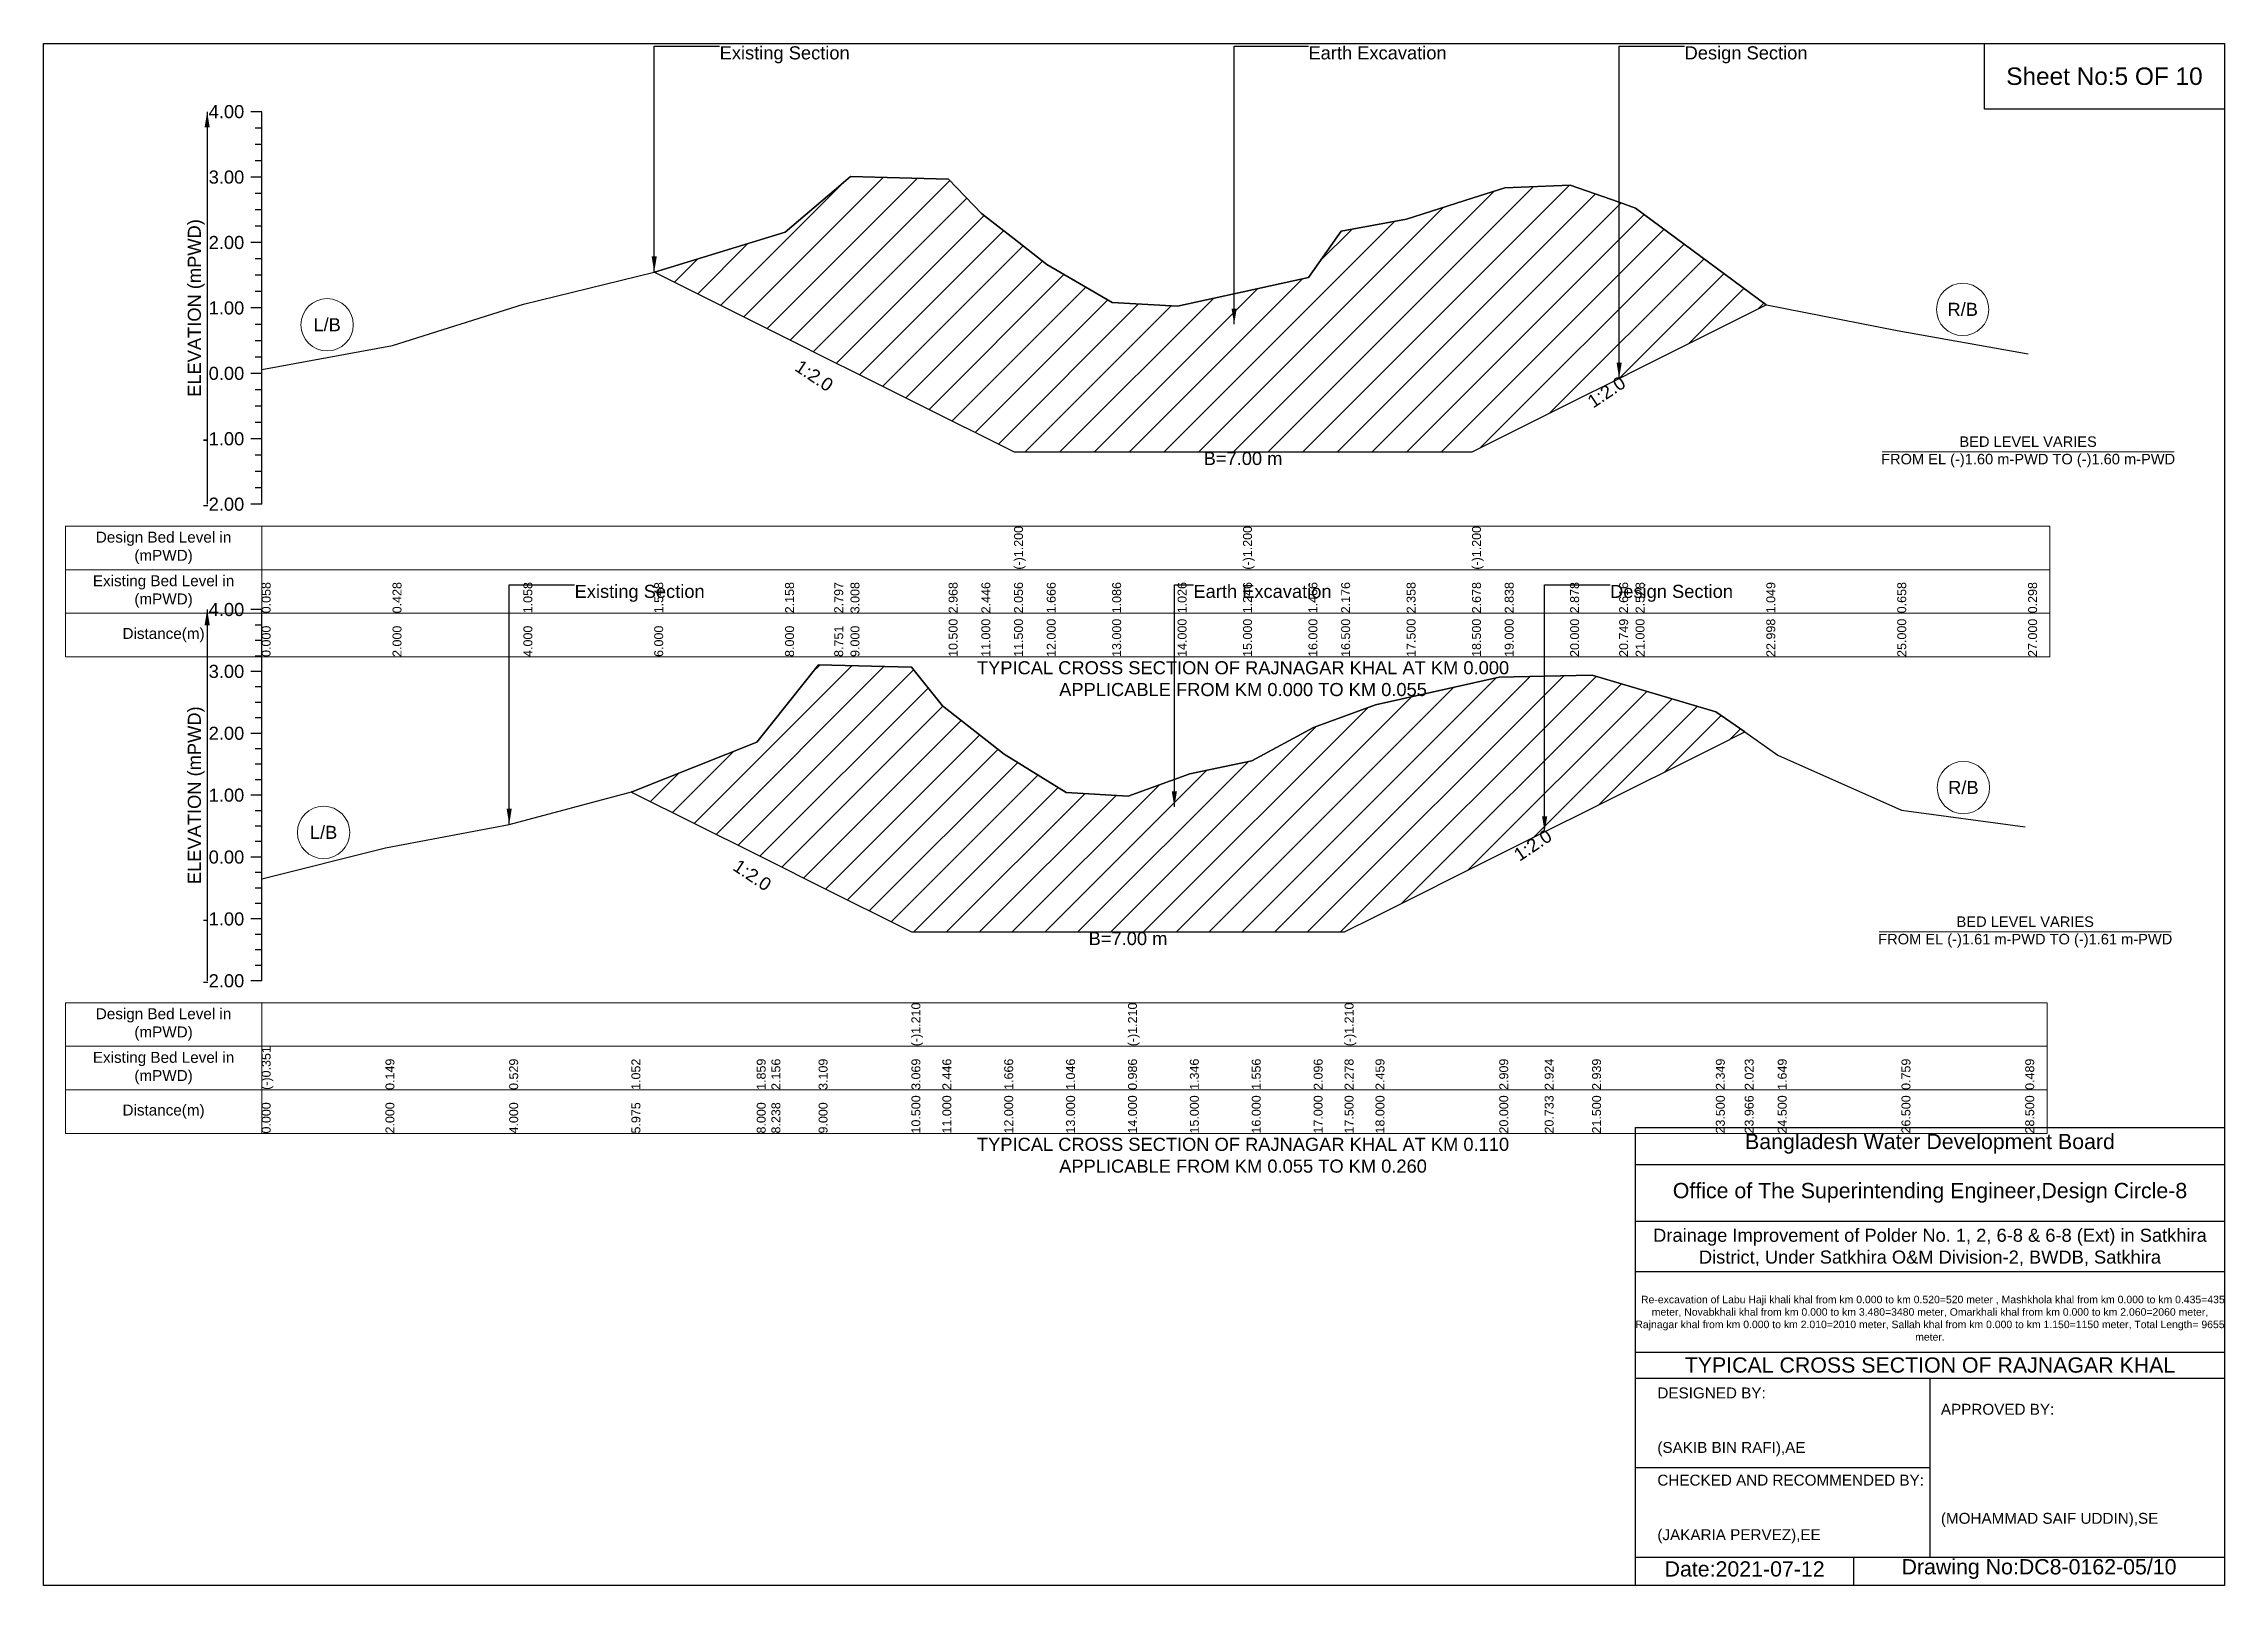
# Model space of a CAD drawing. Header units: inches. Extents: x 91000 to 648000, y -5656 to 141.
# Drawn here: x 510000 to 518000, y -5656 to 0 of the extents above; entities that cross this region are included whole.
import ezdxf

# ---------------------------------------------------------------- set-up
doc = ezdxf.new("R2010")
doc.units = ezdxf.units.IN
doc.header["$LTSCALE"] = 7
doc.header["$MEASUREMENT"] = 0
for name, color, linetype, lineweight in [('Cross section Data Border', 7, 'Continuous', 9), ('Cross Section Labels', 7, 'Continuous', 9), ('Existing_Bed_Level for Xsection', 7, 'Continuous', 25)]:
    doc.layers.add(name, color=color, linetype=linetype, lineweight=lineweight)
doc.styles.get("Standard").update_dxf_attribs({"font": 'arial.ttf'})
doc.dimstyles.get("Standard").update_dxf_attribs({"dimtxt": 0.18, "dimasz": 0.18, "dimexe": 0.18, "dimexo": 0.0625, "dimgap": 0.09, "dimtad": 0, "dimtih": 1, "dimtoh": 1, "dimdec": 4, "dimzin": 0, "dimdsep": 46, "dimtxsty": 'Standard', "dimcen": 0.09, "dimadec": 0, "dimazin": 0, "dimtfac": 1, "dimtdec": 4, "dimtofl": 0, "dimtmove": 0, "dimatfit": 3, "dimfxl": 1, "dimtolj": 1, "dimtzin": 0, "dimarcsym": 0})

msp = doc.modelspace()

# ---------------------------------------------------------------- texts
at = {"attachment_point": 5}
for s, insert, char_height in [('Sheet No:5 OF 10', (517560, -120), 64), ('Bangladesh Water Development Board', (516920, -4036), 56), ('Office of The Superintending Engineer,Design Circle-8', (516920, -4216), 56)]:
    msp.add_mtext(s, dxfattribs=dict(at, insert=insert, char_height=char_height))
for s, insert, char_height, width, attachment_point in [('Drainage Improvement of Polder No. 1, 2, 6-8 & 6-8 (Ext) in Satkhira District, Under Satkhira O&M Division-2, BWDB, Satkhira', (516920, -4416), 48, 2240, 5), ('  Re-excavation of Labu Haji khali khal from km 0.000 to km 0.520=520 meter , Mashkhola khal from km 0.000 to km 0.435=435 meter, Novabkhali khal from km 0.000 to km 3.480=3480 meter, Omarkhali khal from km 0.000 to km 2.060=2060 meter, Rajnagar khal from km 0.000 to km 2.010=2010 meter, Sallah khal from km 0.000 to km 1.150=1150 meter, Total Length= 9655 meter. ', (516920, -4676), 27.4148, 2160, 5), ('TYPICAL CROSS SECTION OF RAJNAGAR KHAL', (516920, -4848), 56, 2240, 5), ('DESIGNED BY:^J^J^J(SAKIB BIN RAFI),AE', (515920, -5056), 40, 1120, 4), ('APPROVED BY:^J^J^J^J^J^J(MOHAMMAD SAIF UDDIN),SE', (516960, -5216), 40, 1120, 4), ('CHECKED AND RECOMMENDED BY:^J^J^J(JAKARIA PERVEZ),EE', (515920, -5376), 40, 1120, 4), ('Date:2021-07-12', (516240, -5596), 56, 1120, 5), ('Drawing No:DC8-0162-05/10', (517320, -5596), 56, 1760, 5)]:
    msp.add_mtext(s, dxfattribs=dict(insert=insert, char_height=char_height, width=width, attachment_point=attachment_point))
at = {"layer": 'Cross section Data Border', "char_height": 40, "width": 640, "attachment_point": 5}
for s, insert in [('Design Bed Level in (mPWD)', (510440, -1849.9)), ('Existing Bed Level in (mPWD)', (510440, -2009.9)), ('Distance(m)', (510440, -2169.9)), ('Design Bed Level in (mPWD)', (510440, -3598.3)), ('Existing Bed Level in (mPWD)', (510440, -3758.3)), ('Distance(m)', (510440, -3918.3))]:
    msp.add_mtext(s, dxfattribs=dict(at, insert=insert))
at = {"layer": 'Cross Section Labels'}
for s, insert, char_height, attachment_point in [('Existing Section', (512480, -9.9), 48, 1), ('Earth Excavation', (514640, -9.9), 48, 1), ('Design Section', (516019.8, -9.9), 48, 1), ('R/B', (517040, -975.2), 48, 5), ('L/B', (511040, -1031.6), 48, 5), ('B=7.00 m', (514400, -1497.9), 48, 2), ('BED LEVEL VARIES ^JFROM EL (-)1.60 m-PWD TO (-)1.60 m-PWD', (517280, -1497.9), 38.4, 5), ('Existing Section', (511948, -1985.5), 48, 1), ('Earth Excavation', (514218, -1985.5), 48, 1), ('Design Section', (515746.4, -1985.5), 48, 1), ('TYPICAL CROSS SECTION OF RAJNAGAR KHAL AT KM 0.000^JAPPLICABLE FROM KM 0.000 TO KM 0.055', (514400, -2329.9), 48, 5), ('R/B', (517042.5, -2729.2), 48, 5), ('L/B', (511027, -2893.8), 48, 5), ('B=7.00 m', (513978, -3259), 48, 2), ('BED LEVEL VARIES ^JFROM EL (-)1.61 m-PWD TO (-)1.61 m-PWD', (517269.5, -3259), 38.4, 5), ('TYPICAL CROSS SECTION OF RAJNAGAR KHAL AT KM 0.110^JAPPLICABLE FROM KM 0.055 TO KM 0.260', (514400, -4078.3), 48, 5)]:
    msp.add_mtext(s, dxfattribs=dict(at, insert=insert, char_height=char_height, attachment_point=attachment_point))
at = {"layer": 'Cross Section Labels', "char_height": 48, "attachment_point": 2}
for insert, rotation in [((512840.3, -1198.1), 326.30993), ((515719.8, -1258), 33.69007), ((515449.6, -2920.4), 33.69007), ((512613.2, -3030.6), 326.30993)]:
    msp.add_mtext('1:2.0', dxfattribs=dict(at, insert=insert, rotation=rotation))
at = {"layer": 'Existing_Bed_Level for Xsection', "char_height": 48, "attachment_point": 6}
for s, insert in [('4.00', (510736, -249.9)), ('3.00', (510736, -489.9)), ('2.00', (510736, -729.9)), ('1.00', (510736, -969.9)), ('0.00', (510736, -1209.9)), ('-1.00', (510736, -1449.9)), ('-2.00', (510736, -1689.9)), ('4.00', (510736, -2076.3)), ('3.00', (510736, -2303.3)), ('2.00', (510736, -2530.3)), ('1.00', (510736, -2757.3)), ('0.00', (510736, -2984.3)), ('-1.00', (510736, -3211.3)), ('-2.00', (510736, -3438.3))]:
    msp.add_mtext(s, dxfattribs=dict(at, insert=insert))
at = {"layer": 'Existing_Bed_Level for Xsection', "rotation": 90}
for s, insert, char_height, attachment_point in [('ELEVATION (mPWD)', (510560, -969.9), 48, 5), ('(-)1.200', (513560, -1929.9), 32.8, 1), ('(-)1.200', (514400, -1929.9), 32.8, 1), ('(-)1.200', (515240, -1929.9), 32.8, 1), ('0.058', (510800, -2089.9), 32.8, 1), ('0.428', (511280, -2089.9), 32.8, 1), ('1.058', (511760, -2089.9), 32.8, 1), ('1.548', (512240, -2089.9), 32.8, 1), ('2.158', (512720, -2089.9), 32.8, 1), ('2.797', (512900.3, -2089.9), 32.8, 1), ('3.008', (512960, -2089.9), 32.8, 1), ('2.968', (513320, -2089.9), 32.8, 1), ('2.446', (513440, -2089.9), 32.8, 1), ('2.056', (513560, -2089.9), 32.8, 1), ('1.666', (513680, -2089.9), 32.8, 1), ('1.086', (513920, -2089.9), 32.8, 1), ('1.026', (514160, -2089.9), 32.8, 1), ('1.246', (514400, -2089.9), 32.8, 1), ('1.466', (514640, -2089.9), 32.8, 1), ('2.176', (514760, -2089.9), 32.8, 1), ('2.358', (515000, -2089.9), 32.8, 1), ('2.678', (515240, -2089.9), 32.8, 1), ('2.838', (515360, -2089.9), 32.8, 1), ('2.878', (515600, -2089.9), 32.8, 1), ('2.616', (515779.8, -2089.9), 32.8, 1), ('2.528', (515840, -2089.9), 32.8, 1), ('1.049', (516319.6, -2089.9), 32.8, 1), ('0.658', (516800, -2089.9), 32.8, 1), ('0.298', (517280, -2089.9), 32.8, 1), ('0.000', (510800, -2249.9), 32.8, 1), ('2.000', (511280, -2249.9), 32.8, 1), ('4.000', (511760, -2249.9), 32.8, 1), ('6.000', (512240, -2249.9), 32.8, 1), ('8.000', (512720, -2249.9), 32.8, 1), ('8.751', (512900.3, -2249.9), 32.8, 1), ('9.000', (512960, -2249.9), 32.8, 1), ('10.500', (513320, -2249.9), 32.8, 1), ('11.000', (513440, -2249.9), 32.8, 1), ('11.500', (513560, -2249.9), 32.8, 1), ('12.000', (513680, -2249.9), 32.8, 1), ('13.000', (513920, -2249.9), 32.8, 1), ('14.000', (514160, -2249.9), 32.8, 1), ('15.000', (514400, -2249.9), 32.8, 1), ('16.000', (514640, -2249.9), 32.8, 1), ('16.500', (514760, -2249.9), 32.8, 1), ('17.500', (515000, -2249.9), 32.8, 1), ('18.500', (515240, -2249.9), 32.8, 1), ('19.000', (515360, -2249.9), 32.8, 1), ('20.000', (515600, -2249.9), 32.8, 1), ('20.749', (515779.8, -2249.9), 32.8, 1), ('21.000', (515840, -2249.9), 32.8, 1), ('22.998', (516319.6, -2249.9), 32.8, 1), ('25.000', (516800, -2249.9), 32.8, 1), ('27.000', (517280, -2249.9), 32.8, 1), ('ELEVATION (mPWD)', (510560, -2757.3), 48, 5), ('(-)1.210', (513183.5, -3678.3), 32.8, 1), ('(-)1.210', (513978, -3678.3), 32.8, 1), ('(-)1.210', (514772.5, -3678.3), 32.8, 1), ('(-)0.351', (510800, -3838.3), 32.8, 1), ('0.149', (511254, -3838.3), 32.8, 1), ('0.529', (511708, -3838.3), 32.8, 1), ('1.052', (512156.4, -3838.3), 32.8, 1), ('1.859', (512616, -3838.3), 32.8, 1), ('2.156', (512669.9, -3838.3), 32.8, 1), ('3.109', (512843, -3838.3), 32.8, 1), ('3.069', (513183.5, -3838.3), 32.8, 1), ('2.446', (513297, -3838.3), 32.8, 1), ('1.666', (513524, -3838.3), 32.8, 1), ('1.046', (513751, -3838.3), 32.8, 1), ('0.986', (513978, -3838.3), 32.8, 1), ('1.346', (514205, -3838.3), 32.8, 1), ('1.556', (514432, -3838.3), 32.8, 1), ('2.096', (514659, -3838.3), 32.8, 1), ('2.278', (514772.5, -3838.3), 32.8, 1), ('2.459', (514886, -3838.3), 32.8, 1), ('2.909', (515340, -3838.3), 32.8, 1), ('2.924', (515506.4, -3838.3), 32.8, 1), ('2.939', (515680.5, -3838.3), 32.8, 1), ('2.349', (516134.5, -3838.3), 32.8, 1), ('2.023', (516240.2, -3838.3), 32.8, 1), ('1.649', (516361.5, -3838.3), 32.8, 1), ('0.759', (516815.5, -3838.3), 32.8, 1), ('0.489', (517269.5, -3838.3), 32.8, 1), ('0.000', (510800, -3998.3), 32.8, 1), ('2.000', (511254, -3998.3), 32.8, 1), ('4.000', (511708, -3998.3), 32.8, 1), ('5.975', (512156.4, -3998.3), 32.8, 1), ('8.000', (512616, -3998.3), 32.8, 1), ('8.238', (512669.9, -3998.3), 32.8, 1), ('9.000', (512843, -3998.3), 32.8, 1), ('10.500', (513183.5, -3998.3), 32.8, 1), ('11.000', (513297, -3998.3), 32.8, 1), ('12.000', (513524, -3998.3), 32.8, 1), ('13.000', (513751, -3998.3), 32.8, 1), ('14.000', (513978, -3998.3), 32.8, 1), ('15.000', (514205, -3998.3), 32.8, 1), ('16.000', (514432, -3998.3), 32.8, 1), ('17.000', (514659, -3998.3), 32.8, 1), ('17.500', (514772.5, -3998.3), 32.8, 1), ('18.000', (514886, -3998.3), 32.8, 1), ('20.000', (515340, -3998.3), 32.8, 1), ('20.733', (515506.4, -3998.3), 32.8, 1), ('21.500', (515680.5, -3998.3), 32.8, 1), ('23.500', (516134.5, -3998.3), 32.8, 1), ('23.966', (516240.2, -3998.3), 32.8, 1), ('24.500', (516361.5, -3998.3), 32.8, 1), ('26.500', (516815.5, -3998.3), 32.8, 1), ('28.500', (517269.5, -3998.3), 32.8, 1)]:
    msp.add_mtext(s, dxfattribs=dict(at, insert=insert, char_height=char_height, attachment_point=attachment_point))

# ---------------------------------------------------------------- hatches: boundary and pattern name
at = {"layer": 'Existing_Bed_Level for Xsection'}
h = msp.add_hatch(dxfattribs=at)
h.set_pattern_fill('ANSI31', color=256, scale=720, style=0)
h.paths.add_polyline_path([(512240.6, -838.2), (512720, -1077.9), (512900.3, -1168.1), (512960, -1197.9), (513320, -1377.9), (513440, -1437.9), (513560, -1497.9), (513680, -1497.9), (513920, -1497.9), (514160, -1497.9), (514400, -1497.9), (514640, -1497.9), (514760, -1497.9), (515000, -1497.9), (515240, -1497.9), (515360, -1437.9), (515600, -1317.9), (515779.8, -1228), (515840, -1197.9), (516319.6, -958.1), (515840, -603.2), (515779.8, -582.1), (515600, -519.2), (515360, -528.8), (515240, -567.2), (515000, -644), (514760, -687.7), (514640, -858.1), (514400, -910.9), (514160, -963.7), (513920, -949.3), (513680, -810.1), (513560, -716.5), (513440, -622.9), (513320, -497.6), (512960, -488), (512900.3, -538.7), (512720, -692)])
h = msp.add_hatch(dxfattribs=at)
h.set_pattern_fill('ANSI31', color=256, scale=681, style=0)
h.paths.add_polyline_path([(512156.4, -2745.4), (512162, -2748.2), (512616, -2975.2), (512669.9, -3002.2), (512843, -3088.7), (513183.5, -3259), (513297, -3259), (513524, -3259), (513751, -3259), (513978, -3259), (514205, -3259), (514432, -3259), (514659, -3259), (514772.5, -3259), (514886, -3202.2), (515340, -2975.2), (515506.4, -2892.1), (515680.5, -2805), (516134.5, -2578), (516240.2, -2525.1), (516134.5, -2451.1), (515680.5, -2317.2), (515506.4, -2320.7), (515340, -2324), (514886, -2426.1), (514772.5, -2467.3), (514659, -2508.5), (514432, -2631.1), (514205, -2678.8), (513978, -2760.5), (513751, -2746.9), (513524, -2606.1), (513297, -2429.1), (513183.5, -2287.7), (512843, -2278.6), (512669.9, -2494.9), (512616, -2562.3), (512162, -2743.9)])

# ---------------------------------------------------------------- linework, layer by layer
for points in [[(510000, 0), (518000, 0), (518000, -5656), (510000, -5656)], [(517120, 0), (518000, 0), (518000, -240), (517120, -240)]]:
    msp.add_lwpolyline(points, close=True)
for points in [[(515840, -5656), (515840, -3976), (518000, -3976)], [(515840, -4112), (518000, -4112)], [(515840, -4320), (518000, -4320)], [(515840, -4504), (518000, -4504)], [(515840, -4800), (518000, -4800)], [(515840, -4896), (518000, -4896)], [(516920, -4896), (516920, -5552)], [(515840, -5224), (516920, -5224)], [(515840, -5552), (518000, -5552)], [(516640, -5552), (516640, -5656)]]:
    msp.add_lwpolyline(points)
at = {"layer": 'Cross section Data Border'}
for points in [[(510080, -1769.9), (517360, -1769.9), (517360, -2249.9), (510080, -2249.9)], [(510080, -3518.3), (517349.5, -3518.3), (517349.5, -3998.3), (510080, -3998.3)]]:
    msp.add_lwpolyline(points, close=True, dxfattribs=at)
for points in [[(510800, -1769.9), (510800, -2249.9)], [(510080, -1929.9), (517360, -1929.9)], [(510080, -2089.9), (517360, -2089.9)], [(510800, -3518.3), (510800, -3998.3)], [(510080, -3678.3), (517349.5, -3678.3)], [(510080, -3838.3), (517349.5, -3838.3)]]:
    msp.add_lwpolyline(points, dxfattribs=at)
at = {"layer": 'Cross Section Labels'}
for points in [[(516744.2, -1497.9), (517815.8, -1497.9)], [(516733.7, -3259), (517805.3, -3259)]]:
    msp.add_lwpolyline(points, dxfattribs=at)
for centre in [(517040, -975.2), (511040, -1031.6), (517042.5, -2729.2), (511027, -2893.8)]:
    msp.add_circle(centre, 96, dxfattribs=at)
at = {"layer": 'Existing_Bed_Level for Xsection'}
for points in [[(510800, -249.9), (510760, -249.9)], [(510800, -309.9), (510776, -309.9)], [(510800, -1689.9), (510800, -1449.9), (510800, -1209.9), (510800, -969.9), (510800, -729.9), (510800, -489.9), (510800, -249.9)], [(510800, -369.9), (510776, -369.9)], [(510800, -429.9), (510776, -429.9)], [(510800, -489.9), (510760, -489.9)], [(510800, -549.9), (510776, -549.9)], [(510800, -1196), (511280, -1107.2), (511760, -956), (512240, -838.4), (512240.6, -838.2), (512720, -692), (512900.3, -538.7), (512960, -488), (513320, -497.6), (513440, -622.9), (513560, -716.5), (513560, -716.5), (513680, -810.1), (513920, -949.3), (514160, -963.7), (514400, -910.9), (514400, -910.9), (514640, -858.1), (514760, -687.7), (515000, -644), (515240, -567.2), (515240, -567.2), (515360, -528.8), (515600, -519.2), (515779.8, -582.1), (515840, -603.2), (516319.6, -958.1), (516320, -958.4), (516800, -1052), (517280, -1138.4)], [(510800, -609.9), (510776, -609.9)], [(510800, -669.9), (510776, -669.9)], [(510800, -729.9), (510760, -729.9)], [(510800, -789.9), (510776, -789.9)], [(510800, -849.9), (510776, -849.9)], [(510800, -909.9), (510776, -909.9)], [(510800, -969.9), (510760, -969.9)], [(510800, -1029.9), (510776, -1029.9)], [(510800, -1089.9), (510776, -1089.9)], [(510800, -1149.9), (510776, -1149.9)], [(510800, -1209.9), (510760, -1209.9)], [(510800, -1269.9), (510776, -1269.9)], [(510800, -1329.9), (510776, -1329.9)], [(510800, -1389.9), (510776, -1389.9)], [(510800, -1449.9), (510760, -1449.9)], [(510800, -1509.9), (510776, -1509.9)], [(510800, -1569.9), (510776, -1569.9)], [(510800, -1629.9), (510776, -1629.9)], [(510800, -1689.9), (510760, -1689.9)], [(510800, -2076.3), (510760, -2076.3)], [(510800, -3438.3), (510800, -3211.3), (510800, -2984.3), (510800, -2757.3), (510800, -2530.3), (510800, -2303.3), (510800, -2076.3)], [(510800, -2133.1), (510776, -2133.1)], [(510800, -2189.8), (510776, -2189.8)], [(510800, -2303.3), (510760, -2303.3)], [(510800, -2246.6), (510776, -2246.6)], [(510800, -3064), (511254, -2950.5), (511708, -2864.2), (512156.4, -2745.4), (512162, -2743.9), (512616, -2562.3), (512669.9, -2494.9), (512843, -2278.6), (513183.5, -2287.7), (513183.5, -2287.7), (513297, -2429.1), (513524, -2606.1), (513751, -2746.9), (513978, -2760.5), (513978, -2760.5), (514205, -2678.8), (514432, -2631.1), (514659, -2508.5), (514772.5, -2467.3), (514772.5, -2467.3), (514886, -2426.1), (515340, -2324), (515506.4, -2320.7), (515680.5, -2317.2), (516134.5, -2451.1), (516240.2, -2525.1), (516361.5, -2610), (516815.5, -2812), (517269.5, -2873.3)], [(510800, -2360.1), (510776, -2360.1)], [(510800, -2416.8), (510776, -2416.8)], [(510800, -2473.6), (510776, -2473.6)], [(510800, -2530.3), (510760, -2530.3)], [(510800, -2587.1), (510776, -2587.1)], [(510800, -2643.8), (510776, -2643.8)], [(510800, -2700.6), (510776, -2700.6)], [(510800, -2757.3), (510760, -2757.3)], [(510800, -2814.1), (510776, -2814.1)], [(510800, -2870.8), (510776, -2870.8)], [(510800, -2927.6), (510776, -2927.6)], [(510800, -2984.3), (510760, -2984.3)], [(510800, -3041.1), (510776, -3041.1)], [(510800, -3097.8), (510776, -3097.8)], [(510800, -3154.6), (510776, -3154.6)], [(510800, -3211.3), (510760, -3211.3)], [(510800, -3268.1), (510776, -3268.1)], [(510800, -3324.8), (510776, -3324.8)], [(510800, -3438.3), (510760, -3438.3)], [(510800, -3381.6), (510776, -3381.6)]]:
    msp.add_lwpolyline(points, dxfattribs=at)
for points in [[(512240.6, -838.2), (512720, -1077.9), (512900.3, -1168.1), (512960, -1197.9), (513320, -1377.9), (513440, -1437.9), (513560, -1497.9), (513560, -1497.9), (513680, -1497.9), (513920, -1497.9), (514160, -1497.9), (514400, -1497.9), (514400, -1497.9), (514640, -1497.9), (514760, -1497.9), (515000, -1497.9), (515240, -1497.9), (515240, -1497.9), (515360, -1437.9), (515600, -1317.9), (515779.8, -1228), (515840, -1197.9), (516319.6, -958.1), (515840, -603.2), (515779.8, -582.1), (515600, -519.2), (515360, -528.8), (515240, -567.2), (515240, -567.2), (515000, -644), (514760, -687.7), (514640, -858.1), (514400, -910.9), (514400, -910.9), (514160, -963.7), (513920, -949.3), (513680, -810.1), (513560, -716.5), (513560, -716.5), (513440, -622.9), (513320, -497.6), (512960, -488), (512900.3, -538.7), (512720, -692)], [(512156.4, -2745.4), (512156.4, -2745.4), (512162, -2748.2), (512616, -2975.2), (512669.9, -3002.2), (512843, -3088.7), (513183.5, -3259), (513183.5, -3259), (513297, -3259), (513524, -3259), (513751, -3259), (513978, -3259), (513978, -3259), (514205, -3259), (514432, -3259), (514659, -3259), (514772.5, -3259), (514772.5, -3259), (514886, -3202.2), (515340, -2975.2), (515506.4, -2892.1), (515680.5, -2805), (516134.5, -2578), (516240.2, -2525.1), (516240.2, -2525.1), (516240.2, -2525.1), (516134.5, -2451.1), (515680.5, -2317.2), (515506.4, -2320.7), (515340, -2324), (514886, -2426.1), (514772.5, -2467.3), (514772.5, -2467.3), (514659, -2508.5), (514432, -2631.1), (514205, -2678.8), (513978, -2760.5), (513978, -2760.5), (513751, -2746.9), (513524, -2606.1), (513297, -2429.1), (513183.5, -2287.7), (513183.5, -2287.7), (512843, -2278.6), (512669.9, -2494.9), (512616, -2562.3), (512162, -2743.9), (512156.4, -2745.4)]]:
    msp.add_lwpolyline(points, close=True, dxfattribs=at)

msp.set_redraw_order([(e.dxf.handle, doc.entitydb.next_handle()) for e in msp.query("TEXT MTEXT ATTDEF DIMENSION ARC_DIMENSION")])  # texts and dimensions are drawn at this point

# ---------------------------------------------------------------- leaders
at = {"layer": 'Cross Section Labels', "annotation_type": 0, "has_hookline": 1, "hookline_direction": 0}
for points, text_width in [([(512240, -838.4), (512240, -9.9), (512479.9, -9.9)], 467.2), ([(514367.3, -1029.6), (514367.3, -9.9), (514639.9, -9.9)], 497), ([(515779.8, -1228), (515779.8, -9.9), (516019.7, -9.9)], 441.2), ([(511708, -2864.2), (511708, -1985.5), (511947.9, -1985.5)], 467.2), ([(514148.1, -2800.4), (514148.1, -1985.5), (514217.9, -1985.5)], 497), ([(515506.4, -2892.1), (515506.4, -1985.5), (515746.3, -1985.5)], 441.2)]:
    msp.add_leader(points, dimstyle='Standard', override={"dimasz": 57.6}, dxfattribs=dict(at, text_width=text_width))
at = {"layer": 'Existing_Bed_Level for Xsection'}
for points in [[(510600, -249.9), (510600, -1689.9)], [(510600, -2076.3), (510600, -3438.3)]]:
    msp.add_leader(points, dimstyle='Standard', override={"dimasz": 57.6}, dxfattribs=at)

doc.saveas('drawing.dxf')
